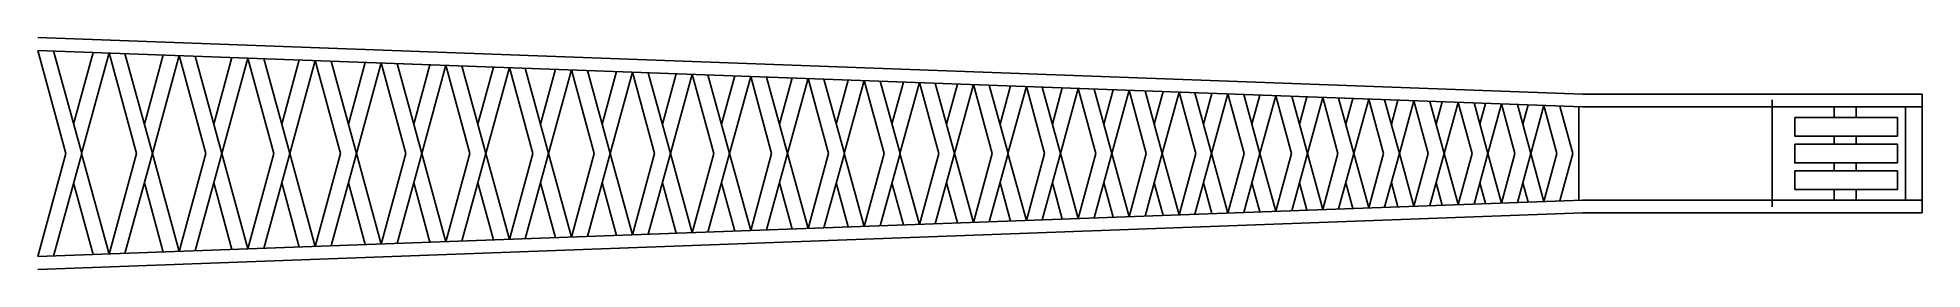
# Model space of a CAD drawing. Header units: inches. Extents: x -11313 to -10532, y -2328 to -2195.
# Drawn here: x -10835.4 to -10532.2, y -2280.1 to -2242.7 of the extents above; entities that cross this region are included whole.
import ezdxf

# ---------------------------------------------------------------- set-up
doc = ezdxf.new("R2010")
doc.units = ezdxf.units.IN
doc.header["$MEASUREMENT"] = 0

msp = doc.modelspace()

# ---------------------------------------------------------------- linework, layer by layer
at = {"color": 0, "linetype": 'Continuous'}
for p, q in [((-10835.43104, -2242.7418), (-10586.82837, -2251.86055)), ((-10835.43104, -2244.79143), (-10586.86593, -2253.9088)), ((-10830.91393, -2261.41114), (-10835.4281, -2244.79154)), ((-10828.35376, -2261.41114), (-10832.8969, -2244.88438)), ((-10826.5119, -2245.11858), (-10829.64959, -2256.69728)), ((-10823.92467, -2245.21348), (-10828.36698, -2261.41114)), ((-10819.52511, -2261.41114), (-10823.92467, -2245.21348)), ((-10816.96495, -2261.41114), (-10821.39208, -2245.30638)), ((-10815.23517, -2245.53221), (-10818.26077, -2256.69728)), ((-10812.64928, -2245.62706), (-10816.97816, -2261.41114)), ((-10808.36206, -2261.41114), (-10812.64928, -2245.62706)), ((-10805.80189, -2261.41114), (-10810.11532, -2245.72001)), ((-10804.18199, -2245.93764), (-10807.09771, -2256.69728)), ((-10801.59741, -2246.03245), (-10805.81511, -2261.41114)), ((-10797.42035, -2261.41114), (-10801.59746, -2246.03244)), ((-10794.86018, -2261.41114), (-10799.06215, -2246.12544)), ((-10793.34796, -2246.33504), (-10796.156, -2256.69728)), ((-10790.76467, -2246.42979), (-10794.87339, -2261.41114)), ((-10786.69548, -2261.41114), (-10790.76467, -2246.42979)), ((-10784.13531, -2261.41114), (-10788.22804, -2246.52283)), ((-10782.72865, -2246.72455), (-10785.43113, -2256.69728)), ((-10780.14662, -2246.81926), (-10784.14853, -2261.41114)), ((-10776.18321, -2261.41114), (-10780.14662, -2246.81926)), ((-10773.62305, -2261.41114), (-10777.6087, -2246.91235)), ((-10772.31984, -2247.10635), (-10774.91887, -2256.69728)), ((-10769.73905, -2247.20101), (-10773.63626, -2261.41114)), ((-10765.87934, -2261.41114), (-10769.73905, -2247.20101)), ((-10763.31917, -2261.41114), (-10767.19987, -2247.29415)), ((-10762.11738, -2247.48057), (-10764.61499, -2256.69728)), ((-10759.53779, -2247.57519), (-10763.33238, -2261.41114)), ((-10755.77971, -2261.41114), (-10759.53779, -2247.57519)), ((-10753.21955, -2261.41114), (-10756.99737, -2247.66838)), ((-10752.11715, -2247.84738), (-10754.51537, -2256.69728)), ((-10749.53876, -2247.94196), (-10753.23276, -2261.41114)), ((-10745.8803, -2261.41114), (-10749.53876, -2247.94196)), ((-10743.32013, -2261.41114), (-10746.99712, -2248.03519)), ((-10742.31517, -2248.20692), (-10744.61595, -2256.69728)), ((-10739.73793, -2248.30145), (-10743.33334, -2261.41114)), ((-10736.17712, -2261.41114), (-10739.73793, -2248.30145)), ((-10733.61695, -2261.41114), (-10737.19511, -2248.39472)), ((-10732.70749, -2248.55933), (-10734.91277, -2256.69728)), ((-10730.1314, -2248.65382), (-10733.63017, -2261.41114)), ((-10726.66411, -2261.41114), (-10730.1292, -2248.6539)), ((-10724.10395, -2261.41114), (-10727.5852, -2248.74721)), ((-10723.28811, -2248.90483), (-10725.39977, -2256.69728)), ((-10720.71313, -2248.99928), (-10724.11716, -2261.41114)), ((-10717.34186, -2261.41114), (-10720.71313, -2248.99928)), ((-10714.78169, -2261.41114), (-10718.168, -2249.09264)), ((-10714.05761, -2249.24341), (-10716.07752, -2256.69728)), ((-10711.48373, -2249.33782), (-10714.79491, -2261.41114)), ((-10708.20441, -2261.41114), (-10711.48373, -2249.33782)), ((-10705.64424, -2261.41114), (-10708.93747, -2249.43121)), ((-10705.01008, -2249.57527), (-10706.94006, -2256.69728)), ((-10702.43728, -2249.66964), (-10705.65745, -2261.41114)), ((-10699.24809, -2261.41114), (-10702.43728, -2249.66964)), ((-10696.68792, -2261.41114), (-10699.88992, -2249.76308)), ((-10696.14191, -2249.90056), (-10697.98374, -2256.69728)), ((-10693.57016, -2249.99489), (-10696.70113, -2261.41114)), ((-10690.46931, -2261.41114), (-10693.57016, -2249.99489)), ((-10687.90914, -2261.41114), (-10691.02172, -2250.08836)), ((-10687.44954, -2250.21939), (-10689.20496, -2256.69728)), ((-10684.87881, -2250.31369), (-10687.92236, -2261.41114)), ((-10681.86258, -2261.41114), (-10684.87682, -2250.31376)), ((-10679.30242, -2261.41114), (-10682.32733, -2250.40727)), ((-10678.92752, -2250.53198), (-10680.59824, -2256.69728)), ((-10676.35781, -2250.62624), (-10679.31563, -2261.41114)), ((-10673.42844, -2261.41114), (-10676.35781, -2250.62624)), ((-10670.86828, -2261.41114), (-10673.80728, -2250.71979)), ((-10670.57639, -2250.8383), (-10672.1641, -2256.69728)), ((-10668.00766, -2250.93252), (-10670.88149, -2261.41114)), ((-10665.16149, -2261.41114), (-10668.00766, -2250.93252)), ((-10662.60133, -2261.41114), (-10665.45613, -2251.02611)), ((-10662.3908, -2251.13855), (-10663.89715, -2256.69728)), ((-10659.82305, -2251.23273), (-10662.61454, -2261.41114)), ((-10657.05842, -2261.41114), (-10659.82305, -2251.23273)), ((-10654.49825, -2261.41114), (-10657.27052, -2251.32636)), ((-10654.36748, -2251.43284), (-10655.79408, -2256.69728)), ((-10651.80068, -2251.52699), (-10654.51147, -2261.41114)), ((-10649.11598, -2261.41114), (-10651.80068, -2251.52699)), ((-10646.55581, -2261.41114), (-10649.24717, -2251.62065)), ((-10646.5032, -2251.7213), (-10647.85163, -2256.69728)), ((-10643.93734, -2251.81542), (-10646.56902, -2261.41114)), ((-10641.33098, -2261.41114), (-10643.93734, -2251.81542)), ((-10638.77081, -2261.41114), (-10641.38288, -2251.90912)), ((-10638.79483, -2252.00405), (-10640.06663, -2256.69728)), ((-10636.22988, -2252.09813), (-10638.78403, -2261.41114)), ((-10633.70031, -2261.41114), (-10636.22988, -2252.09813)), ((-10631.14014, -2261.41114), (-10633.67448, -2252.19186)), ((-10631.23925, -2252.28119), (-10632.43596, -2256.69728)), ((-10628.6752, -2252.37524), (-10631.15335, -2261.41114)), ((-10626.22089, -2261.41114), (-10628.6752, -2252.37524)), ((-10623.66073, -2261.41114), (-10626.11888, -2252.469)), ((-10623.83345, -2252.55283), (-10624.95655, -2256.69728)), ((-10621.27028, -2252.64685), (-10623.67394, -2261.41114)), ((-10618.88975, -2261.41114), (-10621.27028, -2252.64685)), ((-10616.32958, -2261.41114), (-10618.71306, -2252.74065)), ((-10616.57446, -2252.81909), (-10617.6254, -2256.69728)), ((-10614.01215, -2252.91308), (-10616.3428, -2261.41114)), ((-10611.70229, -2261.41114), (-10614.01049, -2252.91314)), ((-10586.82837, -2251.86055), (-10532.20953, -2251.86055)), ((-10556.39214, -2252.77798), (-10556.39214, -2269.99806)), ((-10532.20953, -2270.96174), (-10532.20953, -2251.86055)), ((-10609.14212, -2261.41114), (-10611.45239, -2253.00697)), ((-10609.45774, -2253.08013), (-10610.43794, -2256.69728)), ((-10606.89627, -2253.17409), (-10609.15533, -2261.41114)), ((-10604.65896, -2261.41108), (-10606.89627, -2253.17409)), ((-10602.0988, -2261.41108), (-10604.33731, -2253.26795)), ((-10602.48375, -2253.33594), (-10603.39462, -2256.69722)), ((-10599.92311, -2253.42986), (-10602.11201, -2261.41108)), ((-10597.75528, -2261.41108), (-10599.92311, -2253.42986)), ((-10595.19511, -2261.41108), (-10597.3633, -2253.52376)), ((-10595.64801, -2253.58667), (-10596.49093, -2256.69722)), ((-10593.08818, -2253.68057), (-10595.20832, -2261.41108)), ((-10590.98845, -2261.41108), (-10593.08818, -2253.68057)), ((-10588.42828, -2261.41108), (-10590.52754, -2253.77449)), ((-10587.48277, -2253.88617), (-10587.48277, -2261.41114)), ((-10586.86593, -2253.9088), (-10532.20953, -2253.9088)), ((-10534.92654, -2253.9088), (-10534.92654, -2268.91349)), ((-10830.91393, -2261.41114), (-10835.4281, -2278.03075)), ((-10828.35376, -2261.41114), (-10832.8969, -2277.93791)), ((-10823.92467, -2277.6088), (-10828.36698, -2261.41114)), ((-10819.52511, -2261.41114), (-10823.92467, -2277.6088)), ((-10816.96495, -2261.41114), (-10821.39208, -2277.51591)), ((-10812.64928, -2277.19522), (-10816.97816, -2261.41114)), ((-10808.36206, -2261.41114), (-10812.64928, -2277.19522)), ((-10805.80189, -2261.41114), (-10810.11532, -2277.10228)), ((-10801.59741, -2276.78984), (-10805.81511, -2261.41114)), ((-10797.42035, -2261.41114), (-10801.59746, -2276.78984)), ((-10794.86018, -2261.41114), (-10799.06215, -2276.69685)), ((-10790.76467, -2276.3925), (-10794.87339, -2261.41114)), ((-10786.69548, -2261.41114), (-10790.76467, -2276.3925)), ((-10784.13531, -2261.41114), (-10788.22804, -2276.29945)), ((-10780.14662, -2276.00303), (-10784.14853, -2261.41114)), ((-10776.18321, -2261.41114), (-10780.14662, -2276.00303)), ((-10773.62305, -2261.41114), (-10777.6087, -2275.90993)), ((-10769.73905, -2275.62128), (-10773.63626, -2261.41114)), ((-10765.87934, -2261.41114), (-10769.73905, -2275.62128)), ((-10763.31917, -2261.41114), (-10767.19987, -2275.52814)), ((-10759.53779, -2275.24709), (-10763.33238, -2261.41114)), ((-10755.77971, -2261.41114), (-10759.53779, -2275.24709)), ((-10753.21955, -2261.41114), (-10756.99737, -2275.15391)), ((-10749.53876, -2274.88033), (-10753.23276, -2261.41114)), ((-10745.8803, -2261.41114), (-10749.53876, -2274.88033)), ((-10743.32013, -2261.41114), (-10746.99712, -2274.7871)), ((-10739.73793, -2274.52083), (-10743.33334, -2261.41114)), ((-10736.17712, -2261.41114), (-10739.73793, -2274.52083)), ((-10733.61695, -2261.41114), (-10737.19511, -2274.42756)), ((-10730.1314, -2274.16847), (-10733.63017, -2261.41114)), ((-10726.66411, -2261.41114), (-10730.1292, -2274.16839)), ((-10724.10395, -2261.41114), (-10727.5852, -2274.07507)), ((-10720.71313, -2273.823), (-10724.11716, -2261.41114)), ((-10717.34186, -2261.41114), (-10720.71313, -2273.823)), ((-10714.78169, -2261.41114), (-10718.168, -2273.72965)), ((-10711.48373, -2273.48447), (-10714.79491, -2261.41114)), ((-10708.20441, -2261.41114), (-10711.48373, -2273.48447)), ((-10705.64424, -2261.41114), (-10708.93747, -2273.39107)), ((-10702.43728, -2273.15265), (-10705.65745, -2261.41114)), ((-10699.24809, -2261.41114), (-10702.43728, -2273.15265)), ((-10696.68792, -2261.41114), (-10699.88992, -2273.05921)), ((-10693.57016, -2272.8274), (-10696.70113, -2261.41114)), ((-10690.46931, -2261.41114), (-10693.57016, -2272.8274)), ((-10687.90914, -2261.41114), (-10691.02172, -2272.73392)), ((-10684.87881, -2272.5086), (-10687.92236, -2261.41114)), ((-10681.86258, -2261.41114), (-10684.87682, -2272.50853)), ((-10679.30242, -2261.41114), (-10682.32733, -2272.41501)), ((-10676.35781, -2272.19605), (-10679.31563, -2261.41114)), ((-10673.42844, -2261.41114), (-10676.35781, -2272.19605)), ((-10670.86828, -2261.41114), (-10673.80728, -2272.1025)), ((-10668.00766, -2271.88977), (-10670.88149, -2261.41114)), ((-10665.16149, -2261.41114), (-10668.00766, -2271.88977)), ((-10662.60133, -2261.41114), (-10665.45613, -2271.79618)), ((-10659.82305, -2271.58956), (-10662.61454, -2261.41114)), ((-10657.05842, -2261.41114), (-10659.82305, -2271.58956)), ((-10654.49825, -2261.41114), (-10657.27052, -2271.49593)), ((-10651.80068, -2271.29529), (-10654.51147, -2261.41114)), ((-10649.11598, -2261.41114), (-10651.80068, -2271.29529)), ((-10646.55581, -2261.41114), (-10649.24717, -2271.20163)), ((-10643.93734, -2271.00687), (-10646.56902, -2261.41114)), ((-10641.33098, -2261.41114), (-10643.93734, -2271.00687)), ((-10638.77081, -2261.41114), (-10641.38288, -2270.91317)), ((-10636.22988, -2270.72416), (-10638.78403, -2261.41114)), ((-10633.70031, -2261.41114), (-10636.22988, -2270.72416)), ((-10631.14014, -2261.41114), (-10633.67448, -2270.63043)), ((-10628.6752, -2270.44705), (-10631.15335, -2261.41114)), ((-10626.22089, -2261.41114), (-10628.6752, -2270.44705)), ((-10623.66073, -2261.41114), (-10626.11888, -2270.35329)), ((-10621.27028, -2270.17544), (-10623.67394, -2261.41114)), ((-10618.88975, -2261.41114), (-10621.27028, -2270.17544)), ((-10616.32958, -2261.41114), (-10618.71306, -2270.08164)), ((-10614.01215, -2269.90921), (-10616.3428, -2261.41114)), ((-10611.70229, -2261.41114), (-10614.01049, -2269.90915)), ((-10609.14212, -2261.41114), (-10611.45239, -2269.81532)), ((-10606.89627, -2269.6482), (-10609.15533, -2261.41114)), ((-10604.65896, -2261.4112), (-10606.89627, -2269.6482)), ((-10602.0988, -2261.4112), (-10604.33731, -2269.55434)), ((-10599.92311, -2269.39242), (-10602.11201, -2261.4112)), ((-10597.75528, -2261.4112), (-10599.92311, -2269.39242)), ((-10595.19511, -2261.4112), (-10597.3633, -2269.29853)), ((-10593.08818, -2269.14172), (-10595.20832, -2261.4112)), ((-10590.98845, -2261.4112), (-10593.08818, -2269.14172)), ((-10588.42828, -2261.4112), (-10590.52754, -2269.0478)), ((-10587.48277, -2268.93611), (-10587.48277, -2261.41114)), ((-10826.5119, -2277.7037), (-10829.64959, -2266.12501)), ((-10815.23517, -2277.29007), (-10818.26077, -2266.12501)), ((-10804.18199, -2276.88464), (-10807.09771, -2266.12501)), ((-10793.34796, -2276.48725), (-10796.156, -2266.12501)), ((-10782.72865, -2276.09773), (-10785.43113, -2266.12501)), ((-10772.31984, -2275.71594), (-10774.91887, -2266.12501)), ((-10762.11738, -2275.34171), (-10764.61499, -2266.12501)), ((-10752.11715, -2274.9749), (-10754.51537, -2266.12501)), ((-10742.31517, -2274.61537), (-10744.61595, -2266.12501)), ((-10732.70749, -2274.26296), (-10734.91277, -2266.12501)), ((-10723.28811, -2273.91745), (-10725.39977, -2266.12501)), ((-10714.05761, -2273.57888), (-10716.07752, -2266.12501)), ((-10705.01008, -2273.24702), (-10706.94006, -2266.12501)), ((-10696.14191, -2272.92173), (-10697.98374, -2266.12501)), ((-10687.44954, -2272.6029), (-10689.20496, -2266.12501)), ((-10678.92752, -2272.29031), (-10680.59824, -2266.12501)), ((-10670.57639, -2271.98399), (-10672.1641, -2266.12501)), ((-10662.3908, -2271.68374), (-10663.89715, -2266.12501)), ((-10654.36748, -2271.38944), (-10655.79408, -2266.12501)), ((-10646.5032, -2271.10098), (-10647.85163, -2266.12501)), ((-10638.79483, -2270.81824), (-10640.06663, -2266.12501)), ((-10631.23925, -2270.5411), (-10632.43596, -2266.12501)), ((-10623.83345, -2270.26946), (-10624.95655, -2266.12501)), ((-10616.57446, -2270.0032), (-10617.6254, -2266.12501)), ((-10609.45774, -2269.74215), (-10610.43794, -2266.12501)), ((-10602.48375, -2269.48635), (-10603.39462, -2266.12507)), ((-10595.64801, -2269.23561), (-10596.49093, -2266.12507)), ((-10835.43104, -2278.03086), (-10586.86593, -2268.91349)), ((-10835.43104, -2280.08049), (-10586.82837, -2270.96174)), ((-10586.86593, -2268.91349), (-10532.20953, -2268.91349)), ((-10586.82837, -2270.96174), (-10532.20953, -2270.96174))]:
    msp.add_line(p, q, dxfattribs=at)
for points in [[(-10552.72406, -2255.58639), (-10536.20899, -2255.58639), (-10536.20899, -2258.59522), (-10552.72406, -2258.59522)], [(-10552.72406, -2259.90672), (-10536.20899, -2259.90672), (-10536.20899, -2262.91556), (-10552.72406, -2262.91556)], [(-10552.72406, -2267.2359), (-10536.20899, -2267.2359), (-10536.20899, -2264.22706), (-10552.72406, -2264.22706)]]:
    msp.add_lwpolyline(points, close=True, dxfattribs=at)
for points in [[(-10546.3688, -2253.9088), (-10546.3688, -2255.58639)], [(-10542.87716, -2255.58639), (-10542.87716, -2253.9088)], [(-10546.3688, -2258.59522), (-10546.3688, -2259.90672)], [(-10542.87716, -2259.90672), (-10542.87716, -2258.59522)], [(-10546.3688, -2262.91556), (-10546.3688, -2264.22706)], [(-10542.87716, -2264.22706), (-10542.87716, -2262.91556)], [(-10546.3688, -2267.2359), (-10546.3688, -2268.91349)], [(-10542.87716, -2268.91349), (-10542.87716, -2267.2359)]]:
    msp.add_lwpolyline(points, dxfattribs=at)

doc.saveas('drawing.dxf')
